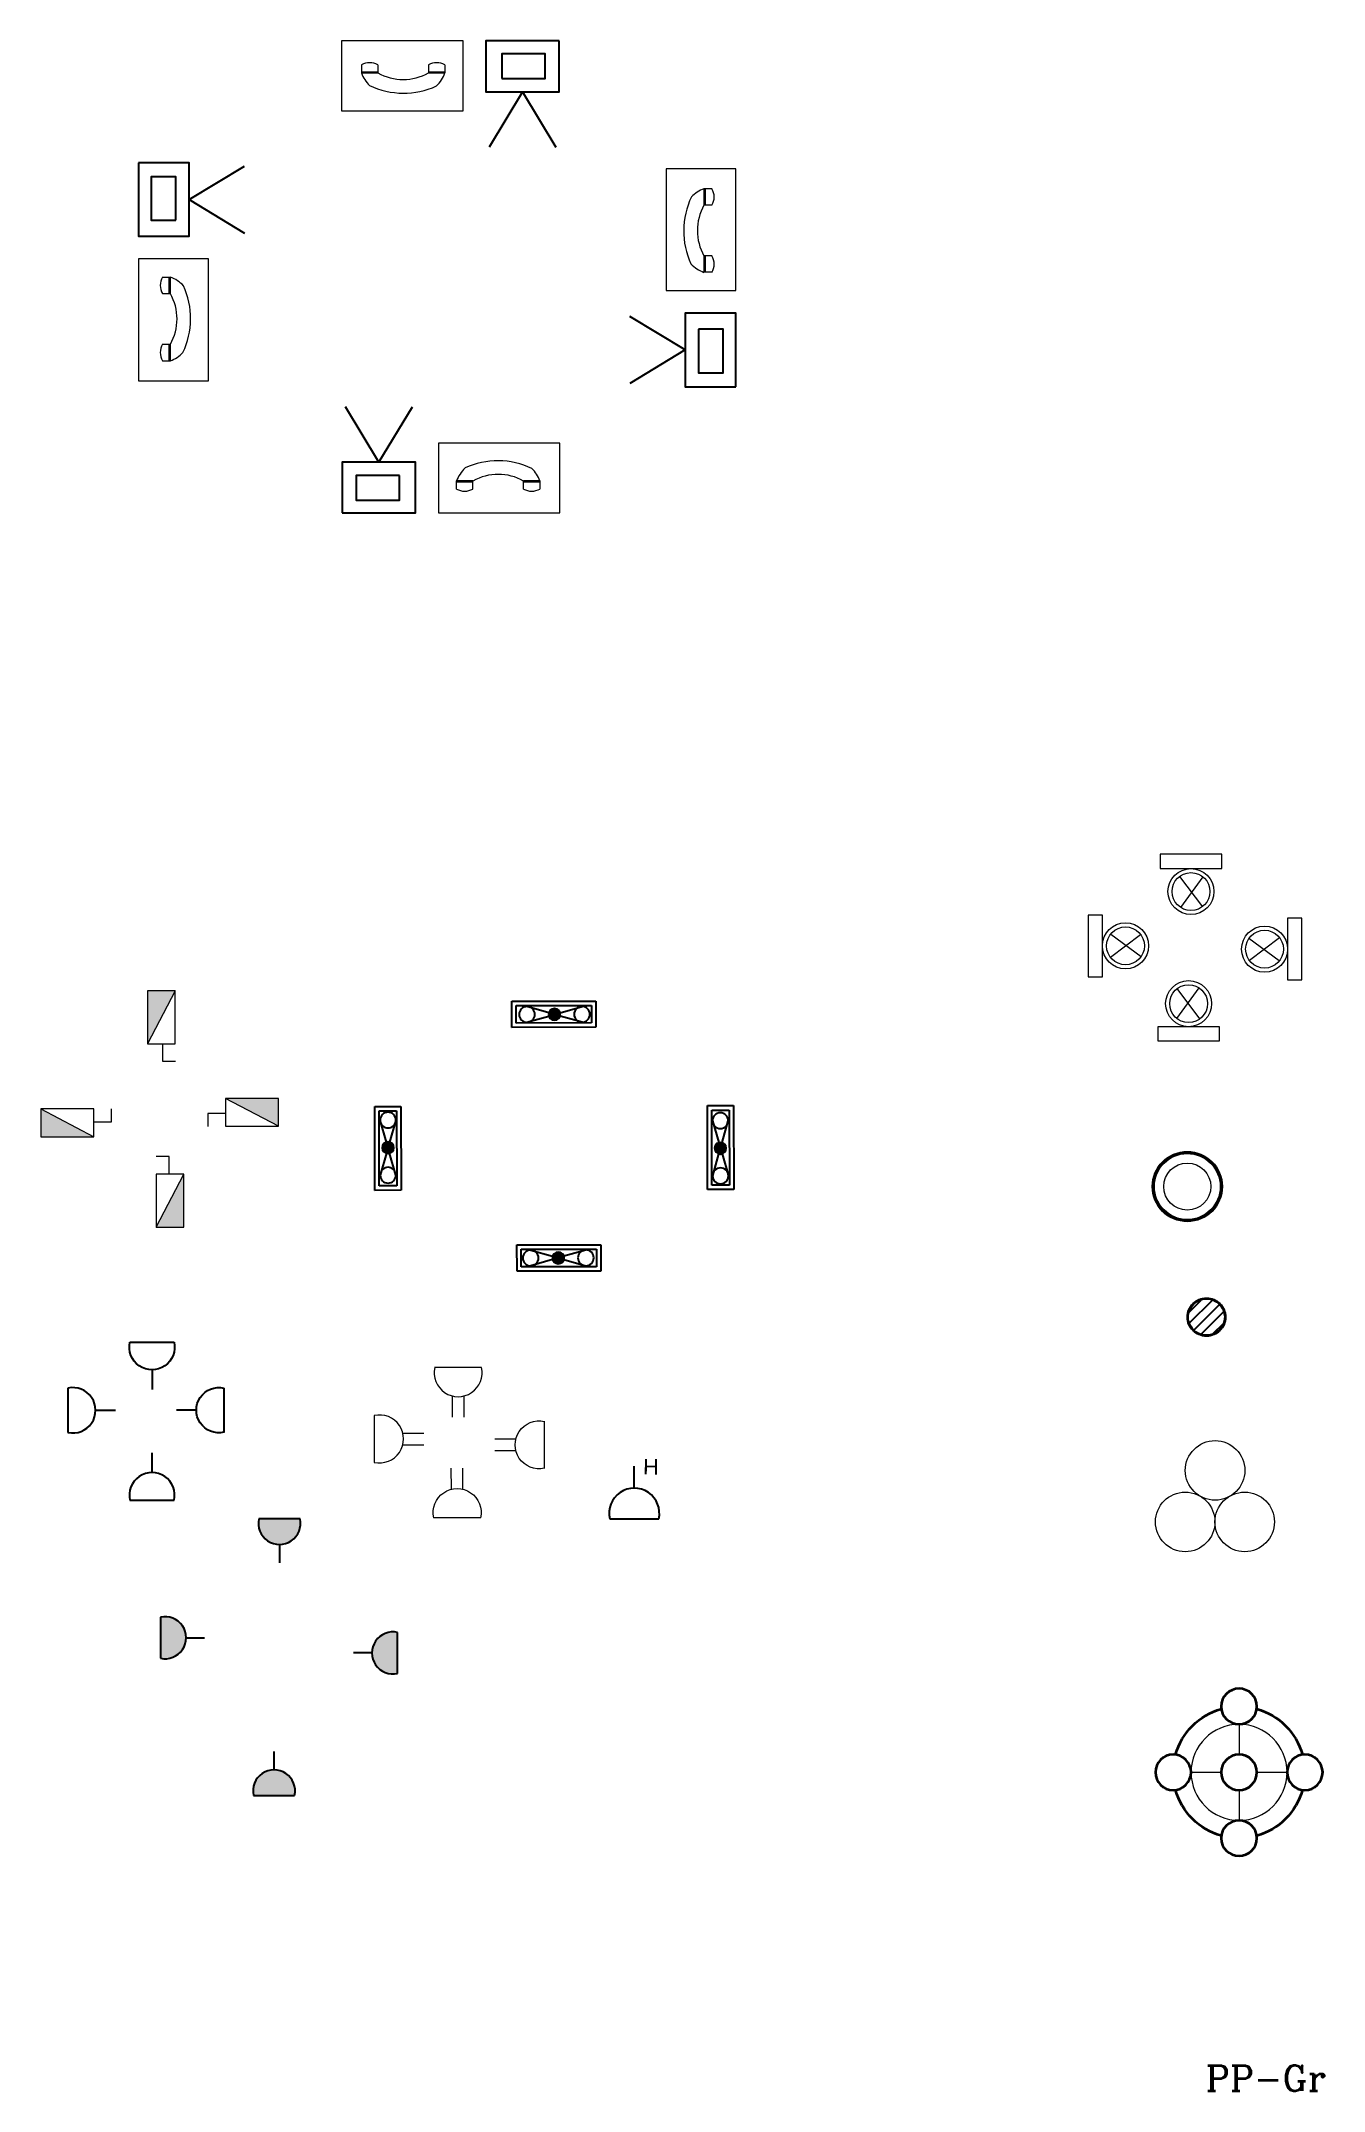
# Model space of a CAD drawing. Header units: metres. Extents: x -107 to 62, y 472 to 1032.
# Drawn here: x -70.58 to -64.61, y 478.42 to 487.94 of the extents above; entities that cross this region are included whole.
import ezdxf

# ---------------------------------------------------------------- set-up
doc = ezdxf.new("R2010")
doc.units = ezdxf.units.M
doc.header["$MEASUREMENT"] = 0
doc.linetypes.add('ACAD_ISO02W100', pattern=[15, 12, -3])
doc.linetypes.add('DASHED2', pattern=[0.375, 0.25, -0.125])
doc.layers.get('0').update_dxf_attribs({"color": 8})
for name, color, linetype, lineweight in [('.', 7, 'Continuous', 9), ('E-SOCKET', 2, 'Continuous', 25), ('E-Wires-G', 6, 'Continuous', 35), ('Electrecalllll', 1, 'Continuous', 9), ('lighting linea', 3, 'DASHED2', 0), ('luminairs', 3, 'Continuous', 9), ('power', 3, 'Continuous', 9), ('WALL', 7, 'Continuous', 30)]:
    doc.layers.add(name, color=color, linetype=linetype, lineweight=lineweight)
for name, color, linetype in [('A-HTCH', 80, 'Continuous'), ('elec AC-EQUIPMENT_(Existing)', 3, 'Continuous'), ('Layer1', 24, 'ACAD_ISO02W100')]:
    doc.layers.add(name, color=color, linetype=linetype)
doc.styles.add('ARIAL', font='arial.ttf')
doc.styles.add('ROMANC', font='romanc.shx', dxfattribs={"height": 3})

msp = doc.modelspace()

# ---------------------------------------------------------------- texts
at = {"layer": 'lighting linea', "color": 3, "lineweight": 0, "style": 'ROMANC'}
msp.add_text('PP-Gr', height=0.11874, dxfattribs=at).set_placement((-65.1629, 478.422))

# ---------------------------------------------------------------- blocks, each defined once
blk = doc.blocks.new('DUPLEX SOCKET')
at = {"layer": 'power', "color": 2}
for p, q in [((0, 198), (0, -198)), ((240, 49), (417, 49)), ((240, -49), (417, -49))]:
    blk.add_line(p, q, dxfattribs=at)
blk.add_arc((44, 0), 202, 257.429, 102.5754, dxfattribs=at)
blk = doc.blocks.new('h socket')
at = {"layer": 'E-SOCKET'}
for p, q in [((0, 0.1441), (0, 0.2476)), ((-0.1155, 0), (0.1155, 0))]:
    blk.add_line(p, q, dxfattribs=at)
blk.add_arc((0, 0.0258), 0.1183, 347.43121, 192.57756, dxfattribs=at)
blk = doc.blocks.new('H s')
at = {"xscale": 1.050492552334089, "yscale": 1.050492552334089, "zscale": 1.050492552334089}
blk.add_blockref('h socket', (0, 0), dxfattribs=at)
blk = doc.blocks.new('p')
h = blk.add_hatch(color=3)
h.dxf.hatch_style = 1
h.paths.add_polyline_path([(358.291, 430.905, 1.247605), (357.945, 430.905)])
at = {"layer": 'E-SOCKET'}
for p, q in [((358.118, 431.12), (358.118, 431.275)), ((357.945, 430.905), (358.291, 430.905))]:
    blk.add_line(p, q, dxfattribs=at)
blk.add_arc((358.118, 430.943), 0.177, 347.4312, 192.5776, dxfattribs=at)
blk = doc.blocks.new('disconnector Switch')
at = {"layer": '.', "linetype": 'Continuous', "lineweight": 0, "ltscale": 0.4}
h = blk.add_hatch(color=3, dxfattribs=at)
h.dxf.hatch_style = 1
h.paths.add_polyline_path([(43.6, 154.7), (-37.8, 0), (43.6, 0)])
at = {"layer": 'power', "color": 3, "linetype": 'Continuous', "lineweight": 0, "ltscale": 0.02}
for p, q in [((0, 205.9), (-38.1, 205.9)), ((0, 154.7), (0, 205.9)), ((-37.8, 154.7), (-37.8, 0)), ((-37.8, 0), (43.6, 154.7)), ((43.6, 154.7), (-37.8, 154.7)), ((43.6, 0), (43.6, 154.7)), ((-37.8, 0), (43.6, 0))]:
    blk.add_line(p, q, dxfattribs=at)
blk = doc.blocks.new('*X14')
at = {"color": 0}
for p, q in [((15.928, -9.36), (15.961, -9.326)), ((15.961, -9.393), (15.928, -9.361)), ((15.929, -9.368), (15.969, -9.327)), ((15.929, -9.35), (15.951, -9.328)), ((15.969, -9.393), (15.929, -9.353)), ((15.95, -9.391), (15.93, -9.371)), ((15.931, -9.374), (15.976, -9.33)), ((15.975, -9.39), (15.931, -9.346)), ((15.934, -9.38), (15.981, -9.333)), ((15.981, -9.387), (15.934, -9.34)), ((15.986, -9.383), (15.938, -9.336)), ((15.939, -9.385), (15.986, -9.337)), ((15.989, -9.378), (15.943, -9.332)), ((15.944, -9.388), (15.99, -9.342)), ((15.992, -9.372), (15.949, -9.329)), ((15.95, -9.391), (15.993, -9.348)), ((15.994, -9.365), (15.956, -9.327)), ((15.957, -9.393), (15.994, -9.355)), ((15.995, -9.357), (15.965, -9.327)), ((15.965, -9.393), (15.994, -9.364)), ((15.991, -9.344), (15.977, -9.331)), ((15.979, -9.388), (15.989, -9.378))]:
    blk.add_line(p, q, dxfattribs=at)
blk = doc.blocks.new('A$C59890BCA_(Existing)')
at = {"layer": 'elec AC-EQUIPMENT_(Existing)'}
for p, q in [((0.301, 0.341), (0.089, 0.341)), ((0.089, 0.341), (0.089, -0.337)), ((0.301, -0.337), (0.301, 0.341)), ((0.266, 0.306), (0.124, 0.306)), ((0.124, 0.306), (0.124, -0.301)), ((0.131, 0.23), (0.181, 0.053)), ((0.207, 0.053), (0.258, 0.23)), ((0.266, -0.301), (0.266, 0.306)), ((0.131, -0.215), (0.181, -0.038)), ((0.207, -0.038), (0.258, -0.215)), ((0.124, -0.301), (0.266, -0.301)), ((0.089, -0.337), (0.301, -0.337))]:
    blk.add_line(p, q, dxfattribs=at)
blk.add_lwpolyline([(0.556, 0.007, 0, 0.0677, 0), (0.421, 0.007, 0, 0, 0), (0.06, 0.007, 0, 0, 0), (0.026, -0.075, 0, 0, 0), (0.026, 0.101, 0, 0, 0), (-0.008, 0.007, 0, 0, 0), (-0.198, 0.007, 0, 0, 0)], format="xyseb", dxfattribs=at)
for centre, radius in [((0.194, 0.23), 0.0637), ((0.194, 0.007), 0.0472), ((0.194, -0.215), 0.0637)]:
    blk.add_circle(centre, radius, dxfattribs=at)
at = {"layer": 'elec AC-EQUIPMENT_(Existing)', "xscale": -1.409865667889067, "yscale": 1.409865667889067, "zscale": 1.409865667889067, "rotation": 90}
blk.add_blockref('*X14', (-13.002, 22.51), dxfattribs=at)
blk = doc.blocks.new('tvo')
at = {"color": 6, "linetype": 'Continuous'}
for q in [(-0.0395, 0.1254), (0.0395, 0.1254)]:
    blk.add_line((0, 0.06), q, dxfattribs=at)
for points in [[(-0.0434, 0), (0.0434, 0), (0.0434, 0.06), (-0.0434, 0.06)], [(0.0244, 0.0442), (-0.0268, 0.0442), (-0.0268, 0.015), (0.0244, 0.015)]]:
    blk.add_lwpolyline(points, close=True, dxfattribs=at)
blk = doc.blocks.new('Telephone')
at = {"layer": 'Electrecalllll'}
for points in [[(1356.0671, 130.3723), (1356.0644, 130.3723), (1356.0644, 130.3373), (1356.0671, 130.3373)], [(1356.0671, 130.2298), (1356.0644, 130.2298), (1356.0644, 130.1949), (1356.0671, 130.1949)]]:
    blk.add_hatch(color=4, dxfattribs=at).paths.add_polyline_path(points)
at = {"layer": 'Electrecalllll', "color": 4}
for p, q in [((1356.0816, 130.3723), (1356.0644, 130.3723)), ((1356.0644, 130.3723), (1356.0644, 130.3373)), ((1356.0816, 130.3373), (1356.0644, 130.3373)), ((1356.0671, 130.3723), (1356.0671, 130.3373)), ((1356.0816, 130.2298), (1356.0644, 130.2298)), ((1356.0644, 130.2298), (1356.0644, 130.1949)), ((1356.0671, 130.2298), (1356.0671, 130.1949)), ((1356.0816, 130.1949), (1356.0644, 130.1949))]:
    blk.add_line(p, q, dxfattribs=at)
blk.add_lwpolyline([(1356.1323, 130.4147), (1355.9838, 130.4147), (1355.9838, 130.1562), (1356.1323, 130.1562)], close=True, dxfattribs=at)
for centre, radius, start, end in [((1356.188, 130.2828), 0.1666, 154.325, 204.7884), ((1356.0865, 130.3095), 0.0665, 109.3444, 136.9236), ((1356.1603, 130.2836), 0.1099, 150.725, 209.275), ((1356.0508, 130.3548), 0.0353, 330.3482, 29.6518), ((1356.0901, 130.2643), 0.0741, 223.9483, 249.7273), ((1356.0508, 130.2123), 0.0353, 330.3482, 29.6518)]:
    blk.add_arc(centre, radius, start, end, dxfattribs=at)
blk = doc.blocks.new('fs')
at = {"xscale": 0.931268745037655, "yscale": 0.931268745037655, "zscale": 0.931268745037655}
blk.add_blockref('h socket', (0, 0), dxfattribs=at)
at = {"layer": 'WALL', "color": 2, "ltscale": 0.05, "style": 'ARIAL'}
blk.add_text('H', height=0.068, rotation=359.73636, dxfattribs=at).set_placement((0.0383, 0.1945))
blk = doc.blocks.new('6w')
at = {"layer": 'A-HTCH', "ltscale": 0.5}
h = blk.add_hatch(dxfattribs=at)
h.set_pattern_fill('ANSI31', color=4, scale=0.2)
h.set_pattern_definition([(45, (26.984813, -391.67108), (-0.0176776695, 0.0176776695), [])])
h.paths.add_polyline_path([(0.0553, 0, 1), (-0.0553, 0, 1)])
at = {"layer": 'Layer1', "color": 6}
for radius in [0.059, 0.0582, 0.0573, 0.0565]:
    blk.add_circle((0, 0), radius, dxfattribs=at)
blk = doc.blocks.new('CHANDI1')
at = {"color": 2}
for p, q in [((1281637.6, 112055.2), (1281637.6, 111914.9)), ((1281554.8, 111832), (1281414.5, 111832)), ((1281860.8, 111832), (1281720.5, 111832)), ((1281637.6, 111749.2), (1281637.6, 111608.9))]:
    blk.add_line(p, q, dxfattribs=at)
blk.add_circle((1281637.6, 111832), 223.1, dxfattribs=at)
at = {"layer": 'E-Wires-G', "color": 4}
for centre in [(1281637.6, 112138), (1281331.7, 111832), (1281637.6, 111832), (1281943.6, 111832), (1281637.6, 111526.1)]:
    blk.add_circle(centre, 82.8, dxfattribs=at)
at = {"layer": 'E-Wires-G', "color": 2}
for start, end in [(105.56016, 164.43984), (15.56016, 74.43984), (195.56016, 254.43984), (285.56016, 344.43984)]:
    blk.add_arc((1281637.6, 111832), 306, start, end, dxfattribs=at)
blk = doc.blocks.new('ghj')
at = {"layer": 'luminairs', "color": 4}
for radius in [0.258, 0.254, 0.251, 0.247, 0.242, 0.173]:
    blk.add_circle((-585.379, 173.54), radius, dxfattribs=at)
blk = doc.blocks.new('Chand')
at = {"layer": 'luminairs'}
for centre in [(0.005, 0.1742), (-0.1338, -0.0652), (0.1427, -0.0652)]:
    blk.add_circle(centre, 0.1383, dxfattribs=at)
blk = doc.blocks.new('fdr')
at = {"layer": 'luminairs'}
for p, q in [((-234.3799, 29.094), (-234.2995, 28.9871)), ((-234.2979, 29.0928), (-234.3769, 28.9849))]:
    blk.add_line(p, q, dxfattribs=at)
blk.add_lwpolyline([(-234.2308, 29.1724), (-234.4487, 29.1724), (-234.4487, 29.1219), (-234.2308, 29.1219)], close=True, dxfattribs=at)
at = {"layer": 'luminairs', "color": 2, "linetype": 'Continuous', "lineweight": 20}
for radius in [0.0813, 0.0669]:
    blk.add_circle((-234.3397, 29.0406), radius, dxfattribs=at)

# ---------------------------------------------------------------- block references
at = {"color": 4, "linetype": 'Continuous', "xscale": 3.934735904546467, "yscale": 3.934735904546467, "zscale": 3.934735904546467}
for p, rotation in [((-68.3385, 487.9445), 180), ((-70.1235, 487.208), 270), ((-67.3469, 486.5092), 89.99999999999999)]:
    msp.add_blockref('tvo', p, dxfattribs=dict(at, rotation=rotation))
msp.add_blockref('tvo', (-69.0061, 485.7523), dxfattribs=at)
at = {"layer": 'elec AC-EQUIPMENT_(Existing)', "ltscale": 0.002, "xscale": -0.5752911526835623, "yscale": 0.5752911526835623, "zscale": 0.5752911526835623}
for p, rotation in [((-68.1941, 483.3113), 270.1146881545241), ((-68.8522, 482.7998), 0.1146881545241119), ((-67.5304, 482.8053), 180.1146881545241), ((-68.1684, 482.4034), 90.11468815452412)]:
    msp.add_blockref('A$C59890BCA_(Existing)', p, dxfattribs=dict(at, rotation=rotation))
at = {"layer": 'Layer1', "color": 0, "linetype": 'Continuous', "lineweight": 35, "xscale": 2.186718198974255, "yscale": 2.186718198974255, "zscale": 2.186718198974255}
for p, rotation in [((216.0003, -2477.5346), 89.99999999999999), ((2895.3556, 771.5468), 180), ((-353.3448, 3451.2314), 270)]:
    msp.add_blockref('Telephone', p, dxfattribs=dict(at, rotation=rotation))
msp.add_blockref('Telephone', (-3032.8261, 202.1704), dxfattribs=at)
at = {"layer": 'luminairs'}
for name, p, xscale, yscale, zscale in [('fdr', (243.0201, 445.7933), 1.315405834040897, 1.315405834040897, 1.315405834040897), ('ghj', (304.8579, 372.9022), 0.6322514717941125, 0.6322514717941125, 0.6322514717941125)]:
    msp.add_blockref(name, p, dxfattribs=dict(at, xscale=xscale, yscale=yscale, zscale=zscale))
at = {"layer": 'luminairs', "xscale": 1.315405834040897, "yscale": 1.315405834040897, "zscale": 1.315405834040897}
for p, rotation in [((-27.3358, 791.9931), 90), ((-103.0899, 175.4743), 270), ((-373.4945, 521.673), 180)]:
    msp.add_blockref('fdr', p, dxfattribs=dict(at, rotation=rotation))
at = {"layer": 'luminairs', "color": 3, "linetype": 'Continuous', "xscale": 1.5, "yscale": 1.5, "zscale": 1.5}
msp.add_blockref('6w', (-65.1597, 482.0169), dxfattribs=at)
at = {"layer": 'luminairs', "color": 5, "linetype": 'DASHED2'}
msp.add_blockref('Chand', (-65.1247, 481.1306), dxfattribs=at)
at = {"layer": 'luminairs', "color": 7, "xscale": -0.001, "yscale": 0.001, "zscale": 0.001}
msp.add_blockref('CHANDI1', (1216.6294, 368.0703), dxfattribs=at)
at = {"layer": 'power', "color": 2, "linetype": 'Continuous', "lineweight": 35, "xscale": 0.0015912366317244, "yscale": 0.0015912366317244, "zscale": 0.0015912366317244}
for p, rotation in [((-70.0125, 483.5329), 180), ((-70.5768, 482.9234), 270), ((-69.4735, 482.9632), 89.99999999999999)]:
    msp.add_blockref('disconnector Switch', p, dxfattribs=dict(at, rotation=rotation))
msp.add_blockref('disconnector Switch', (-69.9814, 482.4349), dxfattribs=at)
at = {"layer": 'power'}
for name, p, xscale, yscale, zscale, rotation in [('H s', (-70.0607, 481.9004), -0.8477581206247471, 0.8477581206247472, 0.8477581206247471, 180.0087728526958), ('DUPLEX SOCKET', (-68.6379, 481.7829), 0.0005520400674124, 0.0005520400674124, 0.0005520400674124, 270.0021931900576), ('H s', (-70.4515, 481.584), 0.8477581206247471, 0.8477581206247471, 0.8477581206247471, 270), ('H s', (-69.7263, 481.5844), -0.8477581206247471, 0.8477581206247471, 0.8477581206247471, 90.00877276025872), ('DUPLEX SOCKET', (-69.0276, 481.4508), 0.0005520400674124, 0.0005520400674124, 0.0005520400674124, 0.002193190057562309), ('DUPLEX SOCKET', (-68.2373, 481.4234), -0.0005520400674124, 0.0005520400674124, 0.0005520400674124, 0.002193190058044081), ('DUPLEX SOCKET', (-68.6424, 481.0846), -0.0005520400674124, 0.0005520400674124, 0.0005520400674124, 270.0065797532268), ('p', (128.34, 719.0919), 0.5523549544743167, 0.5523549544743167, 0.5523549544743167, 180), ('p', (-308.0448, 678.322), 0.5523549544743167, 0.5523549544743167, 0.5523549544743167, 270.0033383855891), ('p', (169.0929, 282.6485), 0.5523549544743167, 0.5523549544743167, 0.5523549544743167, 90)]:
    msp.add_blockref(name, p, dxfattribs=dict(at, xscale=xscale, yscale=yscale, zscale=zscale, rotation=rotation))
for name, p, xscale, yscale, zscale in [('H s', (-70.0607, 481.1662), 0.8477581206247471, 0.8477581206247471, 0.8477581206247471), ('p', (-267.3017, 241.7827), 0.5523549544743167, 0.5523549544743167, 0.5523549544743167)]:
    msp.add_blockref(name, p, dxfattribs=dict(at, xscale=xscale, yscale=yscale, zscale=zscale))
at = {"layer": 'WALL', "color": 2, "xscale": 1.059532097940653, "yscale": 1.059532097940653, "zscale": 1.059532097940653}
msp.add_blockref('fs', (-67.8191, 481.0798), dxfattribs=at)

msp.set_redraw_order([(e.dxf.handle, doc.entitydb.next_handle()) for e in msp.query("TEXT MTEXT ATTDEF DIMENSION ARC_DIMENSION")])  # texts and dimensions are drawn at this point

doc.saveas('drawing.dxf')
